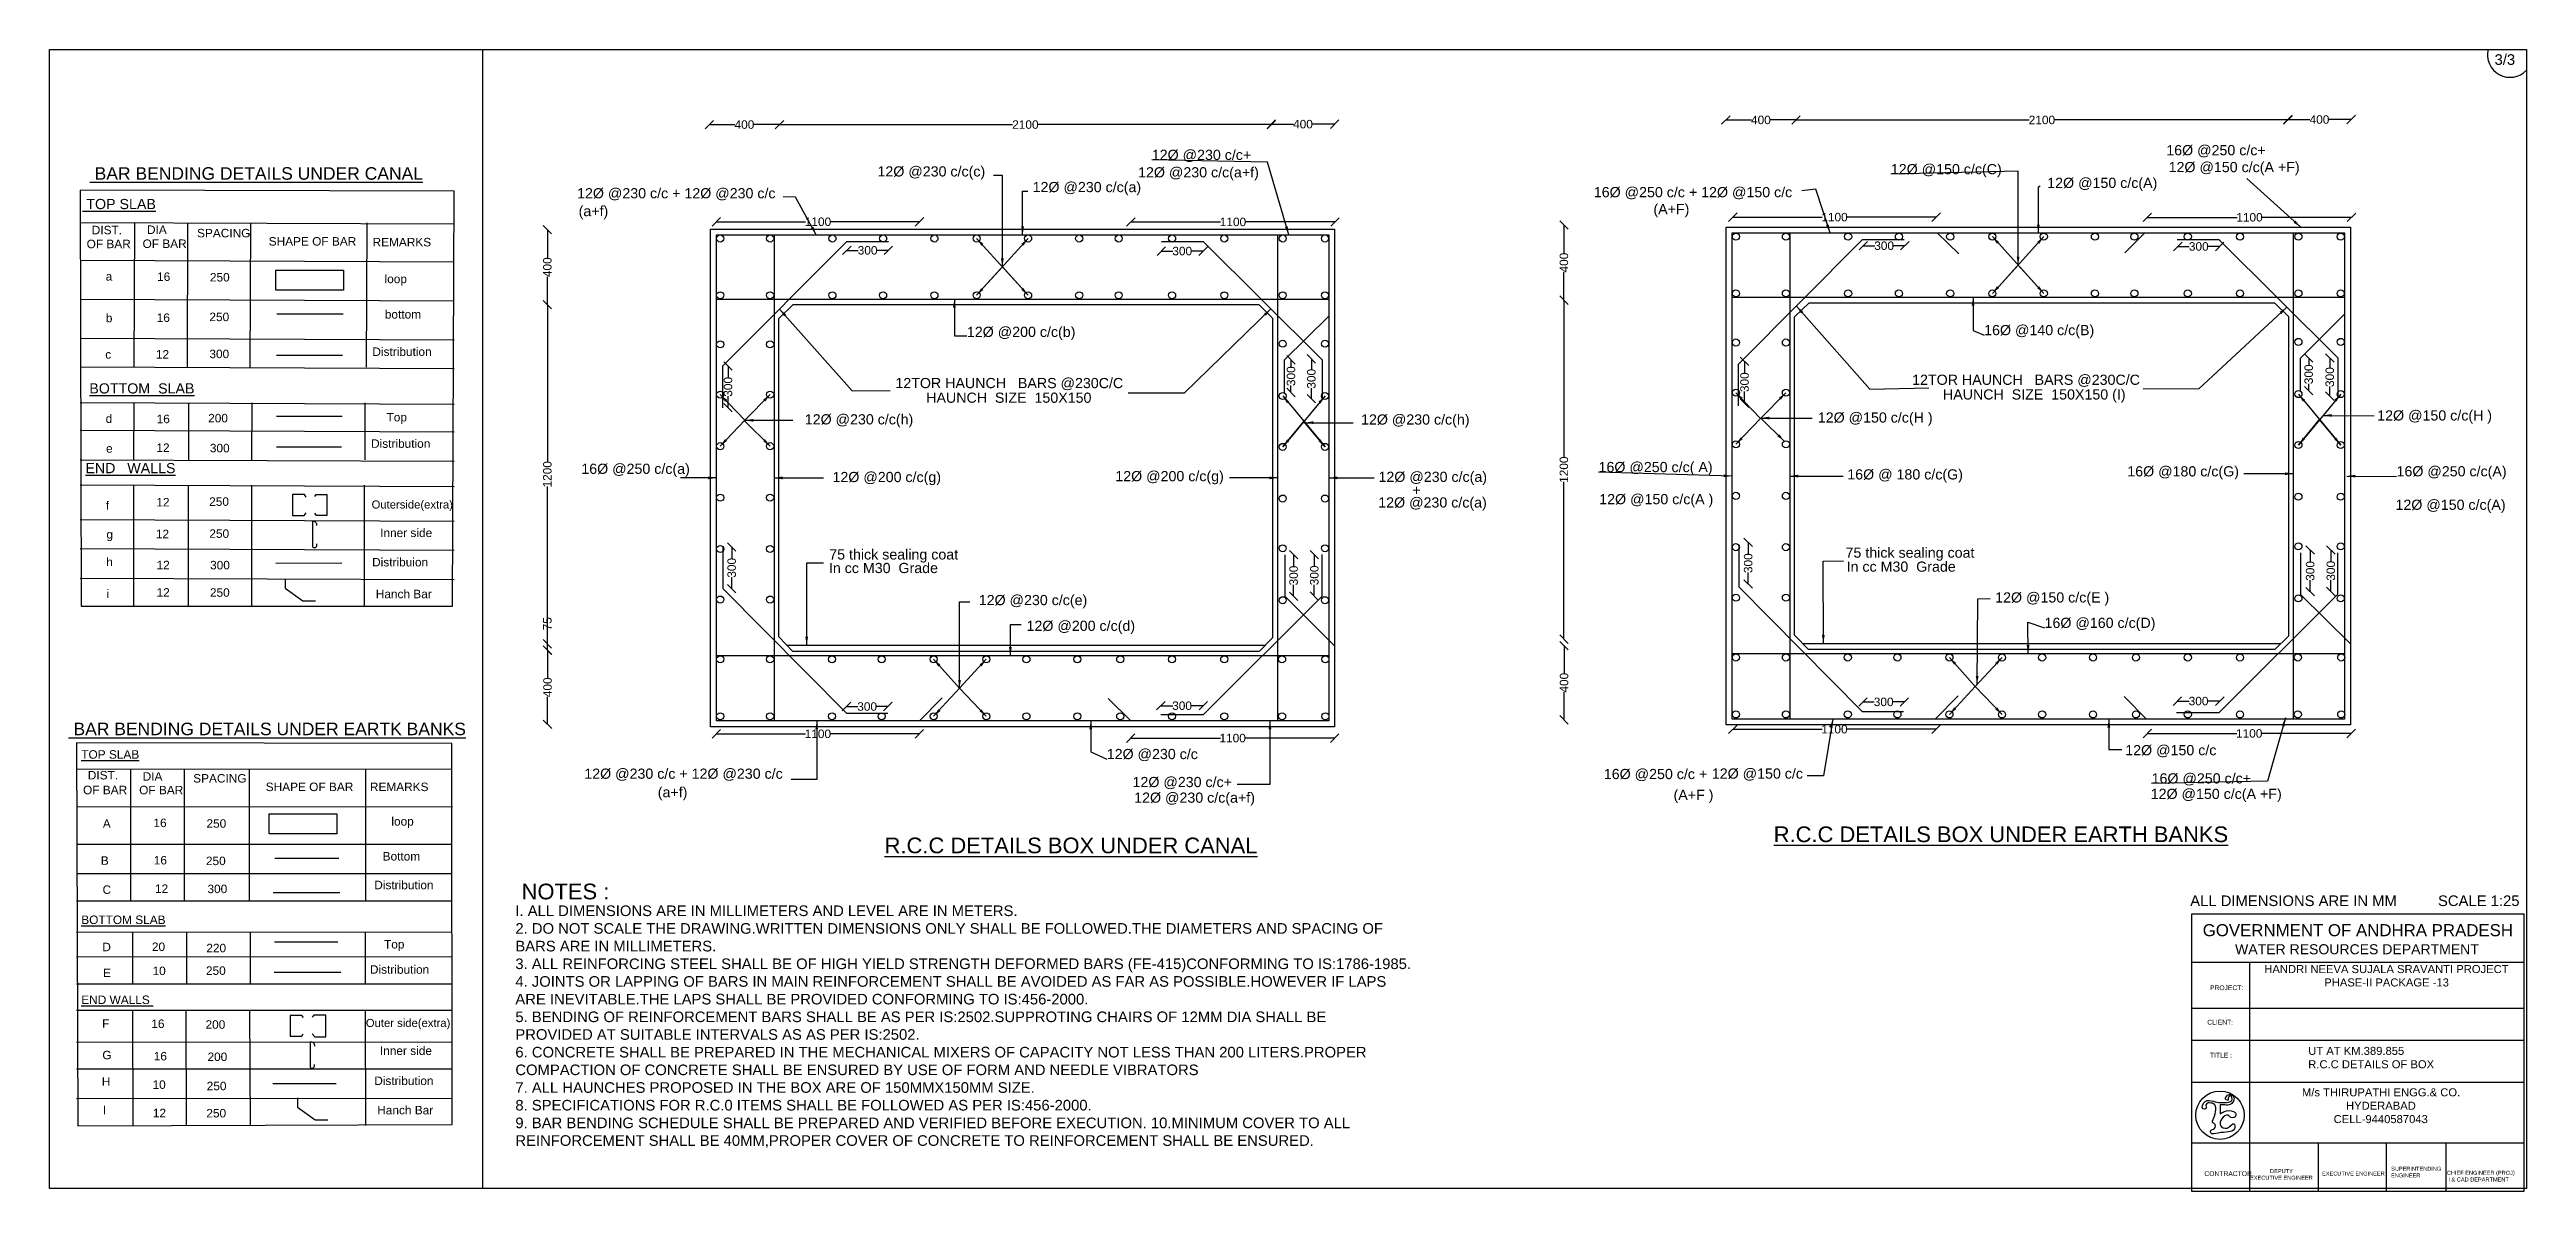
# Model space of a CAD drawing. Header units: millimetres. Extents: x 8554 to 14393, y 6906 to 9599.
import ezdxf

# ---------------------------------------------------------------- set-up
doc = ezdxf.new("R2010")
doc.units = ezdxf.units.MM
doc.header["$MEASUREMENT"] = 0
for name, color, linetype in [('DIMENSIONS', 7, 'Continuous'), ('TEXT', 7, 'Continuous'), ('TEXT @ 1', 7, 'Continuous')]:
    doc.layers.add(name, color=color, linetype=linetype)
doc.styles.add('Annotative', font='arial.ttf', dxfattribs={"height": 4})
doc.styles.get("Standard").update_dxf_attribs({"font": 'arial.ttf', "height": 20})
doc.dimstyles.get("Standard").update_dxf_attribs({"dimtxt": 20, "dimasz": 20, "dimexe": 0.18, "dimexo": 0.0625, "dimgap": 0.09, "dimtad": 0, "dimdec": 0, "dimzin": 0, "dimdsep": 46, "dimtxsty": 'Standard', "dimblk": 'OBLIQUE', "dimcen": 0.09, "dimse1": 1, "dimse2": 1, "dimadec": 0, "dimazin": 0, "dimtfac": 1, "dimtdec": 0, "dimtofl": 0, "dimtmove": 0, "dimatfit": 3, "dimfxl": 1, "dimtolj": 1, "dimtzin": 0, "dimarcsym": 0})

msp = doc.modelspace()

# ---------------------------------------------------------------- texts
at = {"layer": 'TEXT', "color": 0}
for s, height, p in [('12Ø @230 c/c+', 24, (11152.3, 9338.3)), ('16Ø @250 c/c+', 24, (13543.6, 9349.3)), ('%%U BAR BENDING DETAILS UNDER CANAL', 29.5, (8649, 9291.7)), ('12Ø @230 c/c(c)', 24, (10505.7, 9299.3)), ('12Ø @230 c/c(a)', 24, (10871.4, 9262.4)), ('12Ø @230 c/c(a+f)', 24, (11120, 9297.2)), ('12Ø @150 c/c(C)', 24, (12894.4, 9304.6)), ('12Ø @150 c/c(A)', 24, (13263, 9272.3)), ('12Ø @150 c/c(A +F)', 24, (13549.1, 9309.5)), ('%%U TOP SLAB', 24, (8631.5, 9222.4)), ('12Ø @230 c/c + 12Ø @230 c/c', 24, (9797.6, 9247.8)), ('(a+f)', 24, (9801.3, 9205.8)), ('16Ø @250 c/c + 12Ø @150 c/c', 24, (12194.2, 9250.4)), ('(A+F)', 24, (12334.7, 9210.4)), ('DIST.', 20, (8653.6, 9163)), ('DIA', 20, (8783.8, 9163.8)), ('SPACING', 20, (8901.8, 9155.8)), ('OF BAR', 20, (8641.6, 9130.3)), ('OF BAR', 20, (8773.4, 9130.8)), ('SHAPE OF BAR', 20, (9070.7, 9136.4)), ('REMARKS', 20, (9315.5, 9134.5)), ('a', 20, (8686.4, 9053.9)), ('16', 20, (8807.6, 9053)), ('250', 20, (8932.1, 9051.8)), ('loop', 20, (9343.8, 9047.8)), ('b', 20, (8686.8, 8955.7)), ('16', 20, (8806.7, 8956.4)), ('250', 20, (8930.9, 8958.3)), ('bottom', 20, (9344.4, 8964.3)), ('12Ø @200 c/c(b)', 24, (10716.5, 8921)), ('16Ø @140 c/c(B)', 24, (13114.3, 8925.2)), ('c', 20, (8685.4, 8869.8)), ('12', 20, (8804.8, 8870)), ('300', 20, (8930.9, 8871)), ('Distribution', 20, (9315.1, 8876.2)), ('12TOR HAUNCH   BARS @230C/C', 24, (10547.9, 8800.3)), ('12TOR HAUNCH   BARS @230C/C', 24, (12944.5, 8808.1)), ('%%UBOTTOM  SLAB', 24, (8647.9, 8787.7)), ('HAUNCH  SIZE  150X150', 24, (10620.6, 8765.8)), ('HAUNCH  SIZE  150X150 (I)', 24, (13017.2, 8773.5)), ('d', 20, (8686.4, 8718.4)), ('16', 20, (8806.5, 8717.7)), ('200', 20, (8928, 8719.6)), ('Top', 20, (9348.5, 8721.8)), ('12Ø @230 c/c(h)', 24, (10334.3, 8714.8)), ('12Ø @230 c/c(h)', 24, (11645.5, 8714.4)), ('12Ø @150 c/c(H )', 24, (12722.2, 8719.1)), ('12Ø @150 c/c(H )', 24, (14040.8, 8724)), ('e', 20, (8687.3, 8648.1)), ('12', 20, (8806, 8650)), ('300', 20, (8932, 8649)), ('Distribution', 20, (9312, 8659.6)), ('%%UEND   WALLS', 24, (8638.6, 8599.8)), ('16Ø @250 c/c(a)', 24, (9807.6, 8598.2)), ('12Ø @200 c/c(g)', 24, (10399.7, 8578.8)), ('12Ø @200 c/c(g)', 24, (11066.3, 8580.9)), ('12Ø @230 c/c(a)', 24, (11686.7, 8579.3)), ('16Ø @250 c/c( A)', 24, (12205.4, 8602.3)), ('16Ø @ 180 c/c(G)', 24, (12791.7, 8585)), ('16Ø @180 c/c(G)', 24, (13451.7, 8592.2)), ('16Ø @250 c/c(A)', 24, (14086.3, 8592.3)), ('f', 20, (8686.8, 8513.6)), ('12', 20, (8805.9, 8521.4)), ('250', 20, (8930.4, 8522.8)), ('Outerside(extra)', 19, (9313.2, 8516.5)), ('12Ø @230 c/c(a)', 24, (11686.1, 8518.8)), ('+', 24, (11766.6, 8547.9)), ('12Ø @150 c/c(A )', 24, (12207, 8526.6)), ('12Ø @150 c/c(A)', 24, (14083.9, 8513.4)), ('12', 20, (8804.8, 8446.6)), ('250', 20, (8930.8, 8447.4)), ('Inner side', 20, (9333.4, 8449.2)), ('g', 20, (8688.2, 8445.7)), ('75 thick sealing coat', 24, (10392, 8396.3)), ('75 thick sealing coat', 24, (12787.6, 8400.5)), ('h', 20, (8687.8, 8380.6)), ('12', 20, (8806.3, 8373.3)), ('300', 20, (8932.6, 8373.1)), ('Distribuion', 20, (9314.5, 8380)), ('In cc M30  Grade', 24, (10391.2, 8364.3)), ('In cc M30  Grade', 24, (12790.1, 8367.5)), ('i', 20, (8688.7, 8305.5)), ('12', 20, (8806.3, 8308.7)), ('250', 20, (8932.2, 8308.5)), ('Hanch Bar', 20, (9323.1, 8305)), ('12Ø @230 c/c(e)', 24, (10744.4, 8288.7)), ('12Ø @150 c/c(E )', 24, (13140.3, 8294.9)), ('12Ø @200 c/c(d)', 24, (10857.1, 8228)), ('16Ø @160 c/c(D)', 24, (13256.7, 8235)), ('%%U BAR BENDING DETAILS UNDER EARTK BANKS', 29.5, (8599.1, 7982.1)), ('%%UTOP SLAB', 20, (8628.9, 7926.7)), ('12Ø @230 c/c', 24, (11046.1, 7925.7)), ('12Ø @150 c/c', 24, (13446.9, 7934.8)), ('DIST.', 20, (8644.3, 7877.8)), ('DIA ', 20, (8773.6, 7874.9)), ('SPACING', 20, (8892.7, 7870.4)), ('12Ø @230 c/c + 12Ø @230 c/c', 24, (9814.6, 7879.4)), ('12Ø @230 c/c+', 24, (11106.9, 7859.7)), ('16Ø @250 c/c +', 24, (12217.8, 7878.6)), ('12Ø @150 c/c', 24, (12472.4, 7879.7)), ('16Ø @250 c/c+', 24, (13509, 7868.3)), ('OF BAR', 20, (8633.1, 7843)), ('OF BAR', 20, (8765.4, 7842.7)), ('SHAPE OF BAR', 20, (9063.7, 7850.3)), ('REMARKS', 20, (9309.2, 7850.3)), ('(a+f)', 24, (9987.8, 7835.7)), ('12Ø @230 c/c(a+f)', 24, (11110.8, 7822.9)), ('(A+F )', 24, (12382.1, 7829.4)), ('12Ø @150 c/c(A +F)', 24, (13506.9, 7831.8)), ('A', 20, (8679.7, 7763.7)), ('16', 20, (8799, 7765.4)), ('250', 20, (8924, 7763.9)), ('loop', 20, (9359.8, 7769)), ('%%UR.C.C DETAILS BOX UNDER EARTH BANKS', 37, (12618.2, 7730)), ('%%UR.C.C DETAILS BOX UNDER CANAL', 37, (10522.5, 7703.7)), ('B', 20, (8675, 7676.6)), ('16', 20, (8799.8, 7677.4)), ('250', 20, (8922.7, 7675.8)), ('Bottom', 20, (9339.3, 7686.6)), ('C', 20, (8679.1, 7607.9)), ('12', 20, (8802.7, 7610.3)), ('300', 20, (8926.4, 7609.7)), ('Distribution', 20, (9319.5, 7618.9)), ('NOTES :', 37, (9666.8, 7595.1)), ('%%UBOTTOM SLAB', 20, (8628.9, 7536.9)), ('D', 20, (8678.5, 7472.8)), ('20', 20, (8795.4, 7473.3)), ('220', 20, (8923.7, 7470.3)), ('Top', 20, (9342.5, 7479.2)), ('E', 20, (8680.3, 7411.8)), ('10', 20, (8796.9, 7416.5)), ('250', 20, (8922.8, 7417.1)), ('Distribution', 20, (9309.3, 7419.7)), ('%%UEND WALLS ', 20, (8628.9, 7348.3)), ('F', 20, (8678, 7292.4)), ('16', 20, (8794, 7291.8)), ('200', 20, (8921.8, 7290)), ('Outer side(extra)', 19, (9299.7, 7294.2)), ('Inner side', 20, (9332.9, 7228.2)), ('G', 20, (8678.6, 7217.9)), ('16', 20, (8799.8, 7215.4)), ('200', 20, (8926.4, 7213.9)), ('H', 20, (8677.4, 7155.6)), ('10', 20, (8796.9, 7148.3)), ('250', 20, (8924.6, 7145.1)), ('Distribution', 20, (9319.5, 7157.3)), ('I', 20, (8679.5, 7088.4)), ('12', 20, (8797.6, 7081.4)), ('250', 20, (8923.7, 7080.9)), ('Hanch Bar', 20, (9326.5, 7088.1))]:
    msp.add_text(s, height=height, dxfattribs=at).set_placement(p)
at = {"layer": 'TEXT', "color": 0, "insert": (9652.1, 7580.7), "char_height": 25, "width": 2090.99, "attachment_point": 1, "style": 'Annotative'}
msp.add_mtext('I. ALL DIMENSIONS ARE IN MILLIMETERS AND LEVEL ARE IN METERS. \\P2. DO NOT SCALE THE DRAWING.WRITTEN DIMENSIONS ONLY SHALL BE FOLLOWED.THE DIAMETERS AND SPACING OF BARS ARE IN MILLIMETERS.   \\P3. ALL REINFORCING STEEL SHALL BE OF HIGH YIELD STRENGTH DEFORMED BARS (FE-415)CONFORMING TO IS:1786-1985. \\P4. JOINTS OR LAPPING OF BARS IN MAIN REINFORCEMENT SHALL BE AVOIDED AS FAR AS POSSIBLE.HOWEVER IF LAPS ARE INEVITABLE.THE LAPS SHALL BE PROVIDED CONFORMING TO IS:456-2000. \\P5. BENDING OF REINFORCEMENT BARS SHALL BE AS PER IS:2502.SUPPROTING CHAIRS OF 12MM DIA SHALL BE PROVIDED AT SUITABLE INTERVALS AS AS PER IS:2502. \\P6. CONCRETE SHALL BE PREPARED IN THE MECHANICAL MIXERS OF CAPACITY NOT LESS THAN 200 LITERS.PROPER COMPACTION OF CONCRETE SHALL BE ENSURED BY USE OF FORM AND NEEDLE VIBRATORS \\P7. ALL HAUNCHES PROPOSED IN THE BOX ARE OF 150MMX150MM SIZE. \\P8. SPECIFICATIONS FOR R.C.0 ITEMS SHALL BE FOLLOWED AS PER IS:456-2000. \\P9. BAR BENDING SCHEDULE SHALL BE PREPARED AND VERIFIED BEFORE EXECUTION. 10.MINIMUM COVER TO ALL REINFORCEMENT SHALL BE 40MM,PROPER COVER OF CONCRETE TO REINFORCEMENT SHALL BE ENSURED. ', dxfattribs=at)
at = {"layer": 'TEXT', "color": 0, "attachment_point": 1}
for s, insert, char_height, width in [('\\pi15.317;{\\H1.5x;GOVERNMENT OF ANDHRA PRADESH}  \\P\\pi91.615;{\\H1.25x;WATER RESOURCES DEPARTMENT }', (13614.1, 7536.6), 18.926, 756.915), ('\\pi1.3233;HANDRI NEEVA SUJALA SRAVANTI PROJECT \\P\\pi142.65;PHASE-II PACKAGE -13', (13773.3, 7440.2), 18.926, 575.928), ('PROJECT:', (13646.6, 7392.4), 11.36, 116.497), ('CLIENT:', (13640.2, 7311.1), 11.36, 116.497), ('UT AT KM.389.855\\PR.C.C DETAILS OF BOX', (13878.2, 7247.3), 18.926, 462.757), ('TITLE :', (13646.6, 7233.5), 11.36, 116.497), ('\\pi2.1302;M/s THIRUPATHI ENGG.& CO. \\P\\pi106.05;HYDERABAD   \\P\\pi76.823;CELL-9440587043', (13861.2, 7149.6), 18.926, 373.121), ('CONTRACTOR ', (13633.4, 6954.1), 11.356, 116.497), ('\\pi84.437;DEPUTY \\P\\pi37.466;EXECUTIVE ENGINEER ', (13703.7, 6959.2), 9.463, 221.373), ('EXECUTIVE ENGINEER', (13910.8, 6953.3), 9.463, 147.582), ('SUPERINTENDING \\PENGINEER ', (14073.5, 6964.7), 9.463, 117.527), ('CHIEF ENGINEER (PROJ)\\P I & CAD DEPARTMENT ', (14204.9, 6955.1), 9.463, 159.737)]:
    msp.add_mtext(s, dxfattribs=dict(at, insert=insert, char_height=char_height, width=width))
at = {"layer": 'TEXT @ 1', "color": 0, "style": 'Annotative'}
for s, p in [('3/3', (14317.4, 9562.5)), ('ALL DIMENSIONS ARE IN MM          SCALE 1:25 ', (13600, 7579.3))]:
    msp.add_text(s, height=25, dxfattribs=at).set_placement(p)

# ---------------------------------------------------------------- blocks, each defined once
blk = doc.blocks.new('_Oblique')
at = {"color": 0, "linetype": 'ByBlock', "lineweight": -2}
blk.add_line((-0.5, -0.5), (0.5, 0.5), dxfattribs=at)
blk = doc.blocks.new('*D4')
at = {"layer": 'Defpoints', "color": 0}
for p in [(10604.9, 9192.5), (10125.9, 9161.7), (10604.9, 9161.7)]:
    blk.add_point(p, dxfattribs=at)
at = {"layer": 'DIMENSIONS', "color": 0, "lineweight": -2}
for p, q in [((10125.9, 9192.5), (10336.4, 9192.5)), ((10604.9, 9192.5), (10394.4, 9192.5))]:
    blk.add_line(p, q, dxfattribs=at)
at = {"layer": 'DIMENSIONS', "color": 0, "lineweight": -2, "xscale": 20, "yscale": 20, "zscale": 20, "rotation": 180}
blk.add_blockref('_Oblique', (10125.9, 9192.5), dxfattribs=at)
at = {"layer": 'DIMENSIONS', "color": 0, "lineweight": -2, "xscale": 20, "yscale": 20, "zscale": 20}
blk.add_blockref('_Oblique', (10604.9, 9192.5), dxfattribs=at)
at = {"layer": 'DIMENSIONS', "color": 0, "insert": (10365.4, 9192.5), "char_height": 20, "attachment_point": 5}
blk.add_mtext('\\A1;1100', dxfattribs=at)
blk = doc.blocks.new('*D5')
at = {"layer": 'Defpoints', "color": 0}
for p in [(10433.4, 9146.3), (10531.3, 9146.3), (10531.3, 9125.1)]:
    blk.add_point(p, dxfattribs=at)
at = {"layer": 'DIMENSIONS', "color": 0, "lineweight": -2}
for p, q in [((10433.4, 9125.1), (10460.2, 9125.1)), ((10531.3, 9125.1), (10504.5, 9125.1))]:
    blk.add_line(p, q, dxfattribs=at)
at = {"layer": 'DIMENSIONS', "color": 0, "lineweight": -2, "xscale": 20, "yscale": 20, "zscale": 20, "rotation": 180}
blk.add_blockref('_Oblique', (10433.4, 9125.1), dxfattribs=at)
at = {"layer": 'DIMENSIONS', "color": 0, "lineweight": -2, "xscale": 20, "yscale": 20, "zscale": 20}
blk.add_blockref('_Oblique', (10531.3, 9125.1), dxfattribs=at)
at = {"layer": 'DIMENSIONS', "color": 0, "insert": (10482.4, 9125.1), "char_height": 20, "attachment_point": 5}
blk.add_mtext('\\A1;300', dxfattribs=at)
blk = doc.blocks.new('*D6')
at = {"layer": 'Defpoints', "color": 0}
for p in [(11102.9, 9190), (11584.3, 9192.1), (11584.3, 9192.1)]:
    blk.add_point(p, dxfattribs=at)
at = {"layer": 'DIMENSIONS', "color": 0, "lineweight": -2}
for p, q in [((11102.9, 9192.1), (11314.6, 9192.1)), ((11584.3, 9192.1), (11372.6, 9192.1))]:
    blk.add_line(p, q, dxfattribs=at)
at = {"layer": 'DIMENSIONS', "color": 0, "lineweight": -2, "xscale": 20, "yscale": 20, "zscale": 20, "rotation": 180}
blk.add_blockref('_Oblique', (11102.9, 9192.1), dxfattribs=at)
at = {"layer": 'DIMENSIONS', "color": 0, "lineweight": -2, "xscale": 20, "yscale": 20, "zscale": 20}
blk.add_blockref('_Oblique', (11584.3, 9192.1), dxfattribs=at)
at = {"layer": 'DIMENSIONS', "color": 0, "insert": (11343.6, 9192.1), "char_height": 20, "attachment_point": 5}
blk.add_mtext('\\A1;1100', dxfattribs=at)
blk = doc.blocks.new('*D7')
at = {"layer": 'Defpoints', "color": 0}
for p in [(11174.8, 9146.4), (11273.2, 9146.4), (11273.2, 9123.4)]:
    blk.add_point(p, dxfattribs=at)
at = {"layer": 'DIMENSIONS', "color": 0, "lineweight": -2}
for p, q in [((11174.8, 9123.4), (11201.8, 9123.4)), ((11273.2, 9123.4), (11246.1, 9123.4))]:
    blk.add_line(p, q, dxfattribs=at)
at = {"layer": 'DIMENSIONS', "color": 0, "lineweight": -2, "xscale": 20, "yscale": 20, "zscale": 20, "rotation": 180}
blk.add_blockref('_Oblique', (11174.8, 9123.4), dxfattribs=at)
at = {"layer": 'DIMENSIONS', "color": 0, "lineweight": -2, "xscale": 20, "yscale": 20, "zscale": 20}
blk.add_blockref('_Oblique', (11273.2, 9123.4), dxfattribs=at)
at = {"layer": 'DIMENSIONS', "color": 0, "insert": (11224, 9123.4), "char_height": 20, "attachment_point": 5}
blk.add_mtext('\\A1;300', dxfattribs=at)
blk = doc.blocks.new('*D8')
at = {"layer": 'Defpoints', "color": 0}
for p in [(10141.2, 8852.7), (10141.2, 8754.1), (10153.4, 8754.1)]:
    blk.add_point(p, dxfattribs=at)
at = {"layer": 'DIMENSIONS', "color": 0, "lineweight": -2}
for p, q in [((10153.4, 8852.7), (10153.4, 8825.5)), ((10153.4, 8754.1), (10153.4, 8781.2))]:
    blk.add_line(p, q, dxfattribs=at)
at = {"layer": 'DIMENSIONS', "color": 0, "lineweight": -2, "xscale": 20, "yscale": 20, "zscale": 20}
for p, rotation in [((10153.4, 8852.7), 90), ((10153.4, 8754.1), 270)]:
    blk.add_blockref('_Oblique', p, dxfattribs=dict(at, rotation=rotation))
at = {"layer": 'DIMENSIONS', "color": 0, "insert": (10153.4, 8803.4), "char_height": 20, "attachment_point": 5, "rotation": 90}
blk.add_mtext('\\A1;300', dxfattribs=at)
blk = doc.blocks.new('*D9')
at = {"layer": 'Defpoints', "color": 0}
for p in [(10141.5, 8425.8), (10141.5, 8327.6), (10162, 8327.6)]:
    blk.add_point(p, dxfattribs=at)
at = {"layer": 'DIMENSIONS', "color": 0, "lineweight": -2}
for p, q in [((10162, 8425.8), (10162, 8398.8)), ((10162, 8327.6), (10162, 8354.5))]:
    blk.add_line(p, q, dxfattribs=at)
at = {"layer": 'DIMENSIONS', "color": 0, "lineweight": -2, "xscale": 20, "yscale": 20, "zscale": 20}
for p, rotation in [((10162, 8425.8), 90), ((10162, 8327.6), 270)]:
    blk.add_blockref('_Oblique', p, dxfattribs=dict(at, rotation=rotation))
at = {"layer": 'DIMENSIONS', "color": 0, "insert": (10162, 8376.7), "char_height": 20, "attachment_point": 5, "rotation": 90}
blk.add_mtext('\\A1;300', dxfattribs=at)
blk = doc.blocks.new('*D10')
at = {"layer": 'Defpoints', "color": 0}
for p in [(10432.5, 8033.8), (10530.2, 8049.6), (10530.2, 8033.8)]:
    blk.add_point(p, dxfattribs=at)
at = {"layer": 'DIMENSIONS', "color": 0, "lineweight": -2}
for p, q in [((10432.5, 8049.6), (10459.2, 8049.6)), ((10530.2, 8049.6), (10503.5, 8049.6))]:
    blk.add_line(p, q, dxfattribs=at)
at = {"layer": 'DIMENSIONS', "color": 0, "lineweight": -2, "xscale": 20, "yscale": 20, "zscale": 20, "rotation": 180}
blk.add_blockref('_Oblique', (10432.5, 8049.6), dxfattribs=at)
at = {"layer": 'DIMENSIONS', "color": 0, "lineweight": -2, "xscale": 20, "yscale": 20, "zscale": 20}
blk.add_blockref('_Oblique', (10530.2, 8049.6), dxfattribs=at)
at = {"layer": 'DIMENSIONS', "color": 0, "insert": (10481.3, 8049.6), "char_height": 20, "attachment_point": 5}
blk.add_mtext('\\A1;300', dxfattribs=at)
blk = doc.blocks.new('*D11')
at = {"layer": 'Defpoints', "color": 0}
for p in [(10125.9, 8015.6), (10604.5, 8015.6), (10604.5, 7985.2)]:
    blk.add_point(p, dxfattribs=at)
at = {"layer": 'DIMENSIONS', "color": 0, "lineweight": -2}
for p, q in [((10125.9, 7985.2), (10336.2, 7985.2)), ((10604.5, 7985.2), (10394.2, 7985.2))]:
    blk.add_line(p, q, dxfattribs=at)
at = {"layer": 'DIMENSIONS', "color": 0, "lineweight": -2, "xscale": 20, "yscale": 20, "zscale": 20, "rotation": 180}
blk.add_blockref('_Oblique', (10125.9, 7985.2), dxfattribs=at)
at = {"layer": 'DIMENSIONS', "color": 0, "lineweight": -2, "xscale": 20, "yscale": 20, "zscale": 20}
blk.add_blockref('_Oblique', (10604.5, 7985.2), dxfattribs=at)
at = {"layer": 'DIMENSIONS', "color": 0, "insert": (10365.2, 7985.2), "char_height": 20, "attachment_point": 5}
blk.add_mtext('\\A1;1100', dxfattribs=at)
blk = doc.blocks.new('*D12')
at = {"layer": 'Defpoints', "color": 0}
for p in [(11173.5, 8031.1), (11273.8, 8051.5), (11273.8, 8031.1)]:
    blk.add_point(p, dxfattribs=at)
at = {"layer": 'DIMENSIONS', "color": 0, "lineweight": -2}
for p, q in [((11173.5, 8051.5), (11201.5, 8051.5)), ((11273.8, 8051.5), (11245.8, 8051.5))]:
    blk.add_line(p, q, dxfattribs=at)
at = {"layer": 'DIMENSIONS', "color": 0, "lineweight": -2, "xscale": 20, "yscale": 20, "zscale": 20, "rotation": 180}
blk.add_blockref('_Oblique', (11173.5, 8051.5), dxfattribs=at)
at = {"layer": 'DIMENSIONS', "color": 0, "lineweight": -2, "xscale": 20, "yscale": 20, "zscale": 20}
blk.add_blockref('_Oblique', (11273.8, 8051.5), dxfattribs=at)
at = {"layer": 'DIMENSIONS', "color": 0, "insert": (11223.6, 8051.5), "char_height": 20, "attachment_point": 5}
blk.add_mtext('\\A1;300', dxfattribs=at)
blk = doc.blocks.new('*D13')
at = {"layer": 'Defpoints', "color": 0}
for p in [(11102.6, 8001.9), (11583.2, 8001.9), (11583.2, 7975.2)]:
    blk.add_point(p, dxfattribs=at)
at = {"layer": 'DIMENSIONS', "color": 0, "lineweight": -2}
for p, q in [((11102.6, 7975.2), (11314, 7975.2)), ((11583.2, 7975.2), (11371.9, 7975.2))]:
    blk.add_line(p, q, dxfattribs=at)
at = {"layer": 'DIMENSIONS', "color": 0, "lineweight": -2, "xscale": 20, "yscale": 20, "zscale": 20, "rotation": 180}
blk.add_blockref('_Oblique', (11102.6, 7975.2), dxfattribs=at)
at = {"layer": 'DIMENSIONS', "color": 0, "lineweight": -2, "xscale": 20, "yscale": 20, "zscale": 20}
blk.add_blockref('_Oblique', (11583.2, 7975.2), dxfattribs=at)
at = {"layer": 'DIMENSIONS', "color": 0, "insert": (11342.9, 7975.2), "char_height": 20, "attachment_point": 5}
blk.add_mtext('\\A1;1100', dxfattribs=at)
blk = doc.blocks.new('*D14')
at = {"layer": 'Defpoints', "color": 0}
for p in [(11554, 8407.8), (11535.4, 8309.9), (11554, 8309.9)]:
    blk.add_point(p, dxfattribs=at)
at = {"layer": 'DIMENSIONS', "color": 0, "lineweight": -2}
for p, q in [((11535.4, 8407.8), (11535.4, 8381)), ((11535.4, 8309.9), (11535.4, 8336.7))]:
    blk.add_line(p, q, dxfattribs=at)
at = {"layer": 'DIMENSIONS', "color": 0, "lineweight": -2, "xscale": 20, "yscale": 20, "zscale": 20}
for p, rotation in [((11535.4, 8407.8), 90), ((11535.4, 8309.9), 270)]:
    blk.add_blockref('_Oblique', p, dxfattribs=dict(at, rotation=rotation))
at = {"layer": 'DIMENSIONS', "color": 0, "insert": (11535.4, 8358.8), "char_height": 20, "attachment_point": 5, "rotation": 90}
blk.add_mtext('\\A1;300', dxfattribs=at)
blk = doc.blocks.new('*D15')
at = {"layer": 'Defpoints', "color": 0}
for p in [(11465.7, 8407.6), (11465.7, 8309.5), (11486.6, 8309.5)]:
    blk.add_point(p, dxfattribs=at)
at = {"layer": 'DIMENSIONS', "color": 0, "lineweight": -2}
for p, q in [((11486.6, 8407.6), (11486.6, 8380.7)), ((11486.6, 8309.5), (11486.6, 8336.4))]:
    blk.add_line(p, q, dxfattribs=at)
at = {"layer": 'DIMENSIONS', "color": 0, "lineweight": -2, "xscale": 20, "yscale": 20, "zscale": 20}
for p, rotation in [((11486.6, 8407.6), 90), ((11486.6, 8309.5), 270)]:
    blk.add_blockref('_Oblique', p, dxfattribs=dict(at, rotation=rotation))
at = {"layer": 'DIMENSIONS', "color": 0, "insert": (11486.6, 8358.5), "char_height": 20, "attachment_point": 5, "rotation": 90}
blk.add_mtext('\\A1;300', dxfattribs=at)
blk = doc.blocks.new('*D16')
at = {"layer": 'Defpoints', "color": 0}
for p in [(9725.6, 9173.9), (9724.6, 8997), (9727.6, 8997)]:
    blk.add_point(p, dxfattribs=at)
at = {"layer": 'DIMENSIONS', "color": 0, "lineweight": -2}
for p, q in [((9727.6, 9173.9), (9727.6, 9108)), ((9727.6, 8997), (9727.6, 9062.9))]:
    blk.add_line(p, q, dxfattribs=at)
at = {"layer": 'DIMENSIONS', "color": 0, "lineweight": -2, "xscale": 20, "yscale": 20, "zscale": 20}
for p, rotation in [((9727.6, 9173.9), 90), ((9727.6, 8997), 270)]:
    blk.add_blockref('_Oblique', p, dxfattribs=dict(at, rotation=rotation))
at = {"layer": 'DIMENSIONS', "color": 0, "insert": (9727.6, 9085.4), "char_height": 20, "attachment_point": 5, "rotation": 90}
blk.add_mtext('\\A1;400', dxfattribs=at)
blk = doc.blocks.new('*D17')
at = {"layer": 'Defpoints', "color": 0}
for p in [(9724.6, 8997), (9724.4, 8197.5), (9727.6, 8197.5)]:
    blk.add_point(p, dxfattribs=at)
at = {"layer": 'DIMENSIONS', "color": 0, "lineweight": -2}
for p, q in [((9727.6, 8997), (9727.6, 8626.2)), ((9727.6, 8197.5), (9727.6, 8568.2))]:
    blk.add_line(p, q, dxfattribs=at)
at = {"layer": 'DIMENSIONS', "color": 0, "lineweight": -2, "xscale": 20, "yscale": 20, "zscale": 20}
for p, rotation in [((9727.6, 8997), 90), ((9727.6, 8197.5), 270)]:
    blk.add_blockref('_Oblique', p, dxfattribs=dict(at, rotation=rotation))
at = {"layer": 'DIMENSIONS', "color": 0, "insert": (9727.6, 8597.2), "char_height": 20, "attachment_point": 5, "rotation": 90}
blk.add_mtext('\\A1;1200', dxfattribs=at)
blk = doc.blocks.new('*D18')
at = {"layer": 'Defpoints', "color": 0}
for p in [(9727.6, 8197.5), (9727.6, 8182.4), (9727.6, 8182.4)]:
    blk.add_point(p, dxfattribs=at)
at = {"layer": 'DIMENSIONS', "color": 0, "lineweight": -2}
for p, q in [((9727.6, 8197.5), (9727.6, 8230.4)), ((9727.6, 8182.4), (9727.6, 8197.5))]:
    blk.add_line(p, q, dxfattribs=at)
at = {"layer": 'DIMENSIONS', "color": 0, "lineweight": -2, "xscale": 20, "yscale": 20, "zscale": 20}
for p, rotation in [((9727.6, 8197.5), 90), ((9727.6, 8182.4), 270)]:
    blk.add_blockref('_Oblique', p, dxfattribs=dict(at, rotation=rotation))
at = {"layer": 'DIMENSIONS', "color": 0, "insert": (9727.6, 8244.8), "char_height": 20, "attachment_point": 5, "rotation": 90}
blk.add_mtext('\\A1;75', dxfattribs=at)
blk = doc.blocks.new('*D19')
at = {"layer": 'Defpoints', "color": 0}
for p in [(9728, 8182.4), (9724.7, 8007.5), (9728, 8007.5)]:
    blk.add_point(p, dxfattribs=at)
at = {"layer": 'DIMENSIONS', "color": 0, "lineweight": -2}
for p, q in [((9728, 8182.4), (9728, 8117.5)), ((9728, 8007.5), (9728, 8072.4))]:
    blk.add_line(p, q, dxfattribs=at)
at = {"layer": 'DIMENSIONS', "color": 0, "lineweight": -2, "xscale": 20, "yscale": 20, "zscale": 20}
for p, rotation in [((9728, 8182.4), 90), ((9728, 8007.5), 270)]:
    blk.add_blockref('_Oblique', p, dxfattribs=dict(at, rotation=rotation))
at = {"layer": 'DIMENSIONS', "color": 0, "insert": (9728, 8095), "char_height": 20, "attachment_point": 5, "rotation": 90}
blk.add_mtext('\\A1;400', dxfattribs=at)
blk = doc.blocks.new('*D20')
at = {"layer": 'Defpoints', "color": 0}
for p in [(10109.4, 9422.6), (10274.7, 9423.6), (10274.7, 9421.6)]:
    blk.add_point(p, dxfattribs=at)
at = {"layer": 'DIMENSIONS', "color": 0, "lineweight": -2}
for p, q in [((10109.4, 9421.6), (10169.5, 9421.6)), ((10274.7, 9421.6), (10214.6, 9421.6))]:
    blk.add_line(p, q, dxfattribs=at)
at = {"layer": 'DIMENSIONS', "color": 0, "lineweight": -2, "xscale": 20, "yscale": 20, "zscale": 20, "rotation": 180}
blk.add_blockref('_Oblique', (10109.4, 9421.6), dxfattribs=at)
at = {"layer": 'DIMENSIONS', "color": 0, "lineweight": -2, "xscale": 20, "yscale": 20, "zscale": 20}
blk.add_blockref('_Oblique', (10274.7, 9421.6), dxfattribs=at)
at = {"layer": 'DIMENSIONS', "color": 0, "insert": (10192.1, 9421.6), "char_height": 20, "attachment_point": 5}
blk.add_mtext('\\A1;400', dxfattribs=at)
blk = doc.blocks.new('*D21')
at = {"layer": 'Defpoints', "color": 0}
for p in [(10274.7, 9421.6), (11434, 9421.6), (11434, 9421.6)]:
    blk.add_point(p, dxfattribs=at)
at = {"layer": 'DIMENSIONS', "color": 0, "lineweight": -2}
for p, q in [((10274.7, 9421.6), (10824.2, 9421.6)), ((11434, 9421.6), (10884.4, 9421.6))]:
    blk.add_line(p, q, dxfattribs=at)
at = {"layer": 'DIMENSIONS', "color": 0, "lineweight": -2, "xscale": 20, "yscale": 20, "zscale": 20, "rotation": 180}
blk.add_blockref('_Oblique', (10274.7, 9421.6), dxfattribs=at)
at = {"layer": 'DIMENSIONS', "color": 0, "lineweight": -2, "xscale": 20, "yscale": 20, "zscale": 20}
blk.add_blockref('_Oblique', (11434, 9421.6), dxfattribs=at)
at = {"layer": 'DIMENSIONS', "color": 0, "insert": (10854.3, 9421.6), "char_height": 20, "attachment_point": 5}
blk.add_mtext('\\A1;2100', dxfattribs=at)
blk = doc.blocks.new('*D22')
at = {"layer": 'Defpoints', "color": 0}
for p in [(11434, 9421.6), (11583.2, 9422.6), (11583.2, 9421.6)]:
    blk.add_point(p, dxfattribs=at)
at = {"layer": 'DIMENSIONS', "color": 0, "lineweight": -2}
for p, q in [((11434, 9422.6), (11486, 9422.6)), ((11583.2, 9422.6), (11531.2, 9422.6))]:
    blk.add_line(p, q, dxfattribs=at)
at = {"layer": 'DIMENSIONS', "color": 0, "lineweight": -2, "xscale": 20, "yscale": 20, "zscale": 20, "rotation": 180}
blk.add_blockref('_Oblique', (11434, 9422.6), dxfattribs=at)
at = {"layer": 'DIMENSIONS', "color": 0, "lineweight": -2, "xscale": 20, "yscale": 20, "zscale": 20}
blk.add_blockref('_Oblique', (11583.2, 9422.6), dxfattribs=at)
at = {"layer": 'DIMENSIONS', "color": 0, "insert": (11508.6, 9422.6), "char_height": 20, "attachment_point": 5}
blk.add_mtext('\\A1;400', dxfattribs=at)
blk = doc.blocks.new('*D39')
at = {"layer": 'Defpoints', "color": 0}
for p in [(12522, 9172.6), (13001, 9203.4), (13001, 9172.6)]:
    blk.add_point(p, dxfattribs=at)
at = {"layer": 'DIMENSIONS', "color": 0, "lineweight": -2}
for p, q in [((12522, 9203.4), (12732.5, 9203.4)), ((13001, 9203.4), (12790.5, 9203.4))]:
    blk.add_line(p, q, dxfattribs=at)
at = {"layer": 'DIMENSIONS', "color": 0, "lineweight": -2, "xscale": 20, "yscale": 20, "zscale": 20, "rotation": 180}
blk.add_blockref('_Oblique', (12522, 9203.4), dxfattribs=at)
at = {"layer": 'DIMENSIONS', "color": 0, "lineweight": -2, "xscale": 20, "yscale": 20, "zscale": 20}
blk.add_blockref('_Oblique', (13001, 9203.4), dxfattribs=at)
at = {"layer": 'DIMENSIONS', "color": 0, "insert": (12761.5, 9203.4), "char_height": 20, "attachment_point": 5}
blk.add_mtext('\\A1;1100', dxfattribs=at)
blk = doc.blocks.new('*D40')
at = {"layer": 'Defpoints', "color": 0}
for p in [(12829.5, 9157.2), (12927.4, 9157.2), (12927.4, 9136)]:
    blk.add_point(p, dxfattribs=at)
at = {"layer": 'DIMENSIONS', "color": 0, "lineweight": -2}
for p, q in [((12829.5, 9136), (12856.3, 9136)), ((12927.4, 9136), (12900.6, 9136))]:
    blk.add_line(p, q, dxfattribs=at)
at = {"layer": 'DIMENSIONS', "color": 0, "lineweight": -2, "xscale": 20, "yscale": 20, "zscale": 20, "rotation": 180}
blk.add_blockref('_Oblique', (12829.5, 9136), dxfattribs=at)
at = {"layer": 'DIMENSIONS', "color": 0, "lineweight": -2, "xscale": 20, "yscale": 20, "zscale": 20}
blk.add_blockref('_Oblique', (12927.4, 9136), dxfattribs=at)
at = {"layer": 'DIMENSIONS', "color": 0, "insert": (12878.5, 9136), "char_height": 20, "attachment_point": 5}
blk.add_mtext('\\A1;300', dxfattribs=at)
blk = doc.blocks.new('*D29')
at = {"layer": 'Defpoints', "color": 0}
for p in [(13499, 9200.9), (13980.3, 9203), (13980.3, 9203)]:
    blk.add_point(p, dxfattribs=at)
at = {"layer": 'DIMENSIONS', "color": 0, "lineweight": -2}
for p, q in [((13499, 9203), (13710.7, 9203)), ((13980.3, 9203), (13768.6, 9203))]:
    blk.add_line(p, q, dxfattribs=at)
at = {"layer": 'DIMENSIONS', "color": 0, "lineweight": -2, "xscale": 20, "yscale": 20, "zscale": 20, "rotation": 180}
blk.add_blockref('_Oblique', (13499, 9203), dxfattribs=at)
at = {"layer": 'DIMENSIONS', "color": 0, "lineweight": -2, "xscale": 20, "yscale": 20, "zscale": 20}
blk.add_blockref('_Oblique', (13980.3, 9203), dxfattribs=at)
at = {"layer": 'DIMENSIONS', "color": 0, "insert": (13739.7, 9203), "char_height": 20, "attachment_point": 5}
blk.add_mtext('\\A1;1100', dxfattribs=at)
blk = doc.blocks.new('*D30')
at = {"layer": 'Defpoints', "color": 0}
for p in [(13570.9, 9157.3), (13669.3, 9157.3), (13669.3, 9134.3)]:
    blk.add_point(p, dxfattribs=at)
at = {"layer": 'DIMENSIONS', "color": 0, "lineweight": -2}
for p, q in [((13570.9, 9134.3), (13597.9, 9134.3)), ((13669.3, 9134.3), (13642.2, 9134.3))]:
    blk.add_line(p, q, dxfattribs=at)
at = {"layer": 'DIMENSIONS', "color": 0, "lineweight": -2, "xscale": 20, "yscale": 20, "zscale": 20, "rotation": 180}
blk.add_blockref('_Oblique', (13570.9, 9134.3), dxfattribs=at)
at = {"layer": 'DIMENSIONS', "color": 0, "lineweight": -2, "xscale": 20, "yscale": 20, "zscale": 20}
blk.add_blockref('_Oblique', (13669.3, 9134.3), dxfattribs=at)
at = {"layer": 'DIMENSIONS', "color": 0, "insert": (13620.1, 9134.3), "char_height": 20, "attachment_point": 5}
blk.add_mtext('\\A1;300', dxfattribs=at)
blk = doc.blocks.new('*D31')
at = {"layer": 'Defpoints', "color": 0}
for p in [(12537.3, 8863.6), (12537.3, 8765), (12549.5, 8765)]:
    blk.add_point(p, dxfattribs=at)
at = {"layer": 'DIMENSIONS', "color": 0, "lineweight": -2}
for p, q in [((12549.5, 8863.6), (12549.5, 8836.4)), ((12549.5, 8765), (12549.5, 8792.1))]:
    blk.add_line(p, q, dxfattribs=at)
at = {"layer": 'DIMENSIONS', "color": 0, "lineweight": -2, "xscale": 20, "yscale": 20, "zscale": 20}
for p, rotation in [((12549.5, 8863.6), 90), ((12549.5, 8765), 270)]:
    blk.add_blockref('_Oblique', p, dxfattribs=dict(at, rotation=rotation))
at = {"layer": 'DIMENSIONS', "color": 0, "insert": (12549.5, 8814.3), "char_height": 20, "attachment_point": 5, "rotation": 90}
blk.add_mtext('\\A1;300', dxfattribs=at)
blk = doc.blocks.new('*D32')
at = {"layer": 'Defpoints', "color": 0}
for p in [(12537.5, 8436.7), (12537.5, 8338.5), (12558.1, 8338.5)]:
    blk.add_point(p, dxfattribs=at)
at = {"layer": 'DIMENSIONS', "color": 0, "lineweight": -2}
for p, q in [((12558.1, 8436.7), (12558.1, 8409.7)), ((12558.1, 8338.5), (12558.1, 8365.4))]:
    blk.add_line(p, q, dxfattribs=at)
at = {"layer": 'DIMENSIONS', "color": 0, "lineweight": -2, "xscale": 20, "yscale": 20, "zscale": 20}
for p, rotation in [((12558.1, 8436.7), 90), ((12558.1, 8338.5), 270)]:
    blk.add_blockref('_Oblique', p, dxfattribs=dict(at, rotation=rotation))
at = {"layer": 'DIMENSIONS', "color": 0, "insert": (12558.1, 8387.6), "char_height": 20, "attachment_point": 5, "rotation": 90}
blk.add_mtext('\\A1;300', dxfattribs=at)
blk = doc.blocks.new('*D33')
at = {"layer": 'Defpoints', "color": 0}
for p in [(12926.3, 8060.5), (12828.5, 8044.7), (12926.3, 8044.7)]:
    blk.add_point(p, dxfattribs=at)
at = {"layer": 'DIMENSIONS', "color": 0, "lineweight": -2}
for p, q in [((12828.5, 8060.5), (12855.3, 8060.5)), ((12926.3, 8060.5), (12899.6, 8060.5))]:
    blk.add_line(p, q, dxfattribs=at)
at = {"layer": 'DIMENSIONS', "color": 0, "lineweight": -2, "xscale": 20, "yscale": 20, "zscale": 20, "rotation": 180}
blk.add_blockref('_Oblique', (12828.5, 8060.5), dxfattribs=at)
at = {"layer": 'DIMENSIONS', "color": 0, "lineweight": -2, "xscale": 20, "yscale": 20, "zscale": 20}
blk.add_blockref('_Oblique', (12926.3, 8060.5), dxfattribs=at)
at = {"layer": 'DIMENSIONS', "color": 0, "insert": (12877.4, 8060.5), "char_height": 20, "attachment_point": 5}
blk.add_mtext('\\A1;300', dxfattribs=at)
blk = doc.blocks.new('*D34')
at = {"layer": 'Defpoints', "color": 0}
for p in [(12522, 8026.5), (13000.6, 8026.5), (13000.6, 7996.1)]:
    blk.add_point(p, dxfattribs=at)
at = {"layer": 'DIMENSIONS', "color": 0, "lineweight": -2}
for p, q in [((12522, 7996.1), (12732.3, 7996.1)), ((13000.6, 7996.1), (12790.3, 7996.1))]:
    blk.add_line(p, q, dxfattribs=at)
at = {"layer": 'DIMENSIONS', "color": 0, "lineweight": -2, "xscale": 20, "yscale": 20, "zscale": 20, "rotation": 180}
blk.add_blockref('_Oblique', (12522, 7996.1), dxfattribs=at)
at = {"layer": 'DIMENSIONS', "color": 0, "lineweight": -2, "xscale": 20, "yscale": 20, "zscale": 20}
blk.add_blockref('_Oblique', (13000.6, 7996.1), dxfattribs=at)
at = {"layer": 'DIMENSIONS', "color": 0, "insert": (12761.3, 7996.1), "char_height": 20, "attachment_point": 5}
blk.add_mtext('\\A1;1100', dxfattribs=at)
blk = doc.blocks.new('*D35')
at = {"layer": 'Defpoints', "color": 0}
for p in [(13669.8, 8062.4), (13569.6, 8042), (13669.8, 8042)]:
    blk.add_point(p, dxfattribs=at)
at = {"layer": 'DIMENSIONS', "color": 0, "lineweight": -2}
for p, q in [((13569.6, 8062.4), (13597.6, 8062.4)), ((13669.8, 8062.4), (13641.8, 8062.4))]:
    blk.add_line(p, q, dxfattribs=at)
at = {"layer": 'DIMENSIONS', "color": 0, "lineweight": -2, "xscale": 20, "yscale": 20, "zscale": 20, "rotation": 180}
blk.add_blockref('_Oblique', (13569.6, 8062.4), dxfattribs=at)
at = {"layer": 'DIMENSIONS', "color": 0, "lineweight": -2, "xscale": 20, "yscale": 20, "zscale": 20}
blk.add_blockref('_Oblique', (13669.8, 8062.4), dxfattribs=at)
at = {"layer": 'DIMENSIONS', "color": 0, "insert": (13619.7, 8062.4), "char_height": 20, "attachment_point": 5}
blk.add_mtext('\\A1;300', dxfattribs=at)
blk = doc.blocks.new('*D36')
at = {"layer": 'Defpoints', "color": 0}
for p in [(13498.7, 8012.8), (13979.3, 8012.8), (13979.3, 7986.1)]:
    blk.add_point(p, dxfattribs=at)
at = {"layer": 'DIMENSIONS', "color": 0, "lineweight": -2}
for p, q in [((13498.7, 7986.1), (13710.1, 7986.1)), ((13979.3, 7986.1), (13768, 7986.1))]:
    blk.add_line(p, q, dxfattribs=at)
at = {"layer": 'DIMENSIONS', "color": 0, "lineweight": -2, "xscale": 20, "yscale": 20, "zscale": 20, "rotation": 180}
blk.add_blockref('_Oblique', (13498.7, 7986.1), dxfattribs=at)
at = {"layer": 'DIMENSIONS', "color": 0, "lineweight": -2, "xscale": 20, "yscale": 20, "zscale": 20}
blk.add_blockref('_Oblique', (13979.3, 7986.1), dxfattribs=at)
at = {"layer": 'DIMENSIONS', "color": 0, "insert": (13739, 7986.1), "char_height": 20, "attachment_point": 5}
blk.add_mtext('\\A1;1100', dxfattribs=at)
blk = doc.blocks.new('*D37')
at = {"layer": 'Defpoints', "color": 0}
for p in [(13950.1, 8418.7), (13931.5, 8320.8), (13950.1, 8320.8)]:
    blk.add_point(p, dxfattribs=at)
at = {"layer": 'DIMENSIONS', "color": 0, "lineweight": -2}
for p, q in [((13931.5, 8418.7), (13931.5, 8391.9)), ((13931.5, 8320.8), (13931.5, 8347.6))]:
    blk.add_line(p, q, dxfattribs=at)
at = {"layer": 'DIMENSIONS', "color": 0, "lineweight": -2, "xscale": 20, "yscale": 20, "zscale": 20}
for p, rotation in [((13931.5, 8418.7), 90), ((13931.5, 8320.8), 270)]:
    blk.add_blockref('_Oblique', p, dxfattribs=dict(at, rotation=rotation))
at = {"layer": 'DIMENSIONS', "color": 0, "insert": (13931.5, 8369.7), "char_height": 20, "attachment_point": 5, "rotation": 90}
blk.add_mtext('\\A1;300', dxfattribs=at)
blk = doc.blocks.new('*D38')
at = {"layer": 'Defpoints', "color": 0}
for p in [(13861.8, 8418.5), (13861.8, 8320.4), (13882.7, 8320.4)]:
    blk.add_point(p, dxfattribs=at)
at = {"layer": 'DIMENSIONS', "color": 0, "lineweight": -2}
for p, q in [((13882.7, 8418.5), (13882.7, 8391.6)), ((13882.7, 8320.4), (13882.7, 8347.3))]:
    blk.add_line(p, q, dxfattribs=at)
at = {"layer": 'DIMENSIONS', "color": 0, "lineweight": -2, "xscale": 20, "yscale": 20, "zscale": 20}
for p, rotation in [((13882.7, 8418.5), 90), ((13882.7, 8320.4), 270)]:
    blk.add_blockref('_Oblique', p, dxfattribs=dict(at, rotation=rotation))
at = {"layer": 'DIMENSIONS', "color": 0, "insert": (13882.7, 8369.4), "char_height": 20, "attachment_point": 5, "rotation": 90}
blk.add_mtext('\\A1;300', dxfattribs=at)
blk = doc.blocks.new('*D23')
at = {"layer": 'Defpoints', "color": 0}
for p in [(12121.7, 9184.8), (12120.7, 9007.8), (12123.7, 9007.8)]:
    blk.add_point(p, dxfattribs=at)
at = {"layer": 'DIMENSIONS', "color": 0, "lineweight": -2}
for p, q in [((12123.7, 9184.8), (12123.7, 9118.9)), ((12123.7, 9007.8), (12123.7, 9073.8))]:
    blk.add_line(p, q, dxfattribs=at)
at = {"layer": 'DIMENSIONS', "color": 0, "lineweight": -2, "xscale": 20, "yscale": 20, "zscale": 20}
for p, rotation in [((12123.7, 9184.8), 90), ((12123.7, 9007.8), 270)]:
    blk.add_blockref('_Oblique', p, dxfattribs=dict(at, rotation=rotation))
at = {"layer": 'DIMENSIONS', "color": 0, "insert": (12123.7, 9096.3), "char_height": 20, "attachment_point": 5, "rotation": 90}
blk.add_mtext('\\A1;400', dxfattribs=at)
blk = doc.blocks.new('*D24')
at = {"layer": 'Defpoints', "color": 0}
for p in [(12120.7, 9007.8), (12120.5, 8208.4), (12123.7, 8208.4)]:
    blk.add_point(p, dxfattribs=at)
at = {"layer": 'DIMENSIONS', "color": 0, "lineweight": -2}
for p, q in [((12123.7, 9007.8), (12123.7, 8637.1)), ((12123.7, 8208.4), (12123.7, 8579.1))]:
    blk.add_line(p, q, dxfattribs=at)
at = {"layer": 'DIMENSIONS', "color": 0, "lineweight": -2, "xscale": 20, "yscale": 20, "zscale": 20}
for p, rotation in [((12123.7, 9007.8), 90), ((12123.7, 8208.4), 270)]:
    blk.add_blockref('_Oblique', p, dxfattribs=dict(at, rotation=rotation))
at = {"layer": 'DIMENSIONS', "color": 0, "insert": (12123.7, 8608.1), "char_height": 20, "attachment_point": 5, "rotation": 90}
blk.add_mtext('\\A1;1200', dxfattribs=at)
blk = doc.blocks.new('*D25')
at = {"layer": 'Defpoints', "color": 0}
for p in [(12124.1, 8193.3), (12120.8, 8018.4), (12124.1, 8018.4)]:
    blk.add_point(p, dxfattribs=at)
at = {"layer": 'DIMENSIONS', "color": 0, "lineweight": -2}
for p, q in [((12124.1, 8193.3), (12124.1, 8128.4)), ((12124.1, 8018.4), (12124.1, 8083.3))]:
    blk.add_line(p, q, dxfattribs=at)
at = {"layer": 'DIMENSIONS', "color": 0, "lineweight": -2, "xscale": 20, "yscale": 20, "zscale": 20}
for p, rotation in [((12124.1, 8193.3), 90), ((12124.1, 8018.4), 270)]:
    blk.add_blockref('_Oblique', p, dxfattribs=dict(at, rotation=rotation))
at = {"layer": 'DIMENSIONS', "color": 0, "insert": (12124.1, 8105.9), "char_height": 20, "attachment_point": 5, "rotation": 90}
blk.add_mtext('\\A1;400', dxfattribs=at)
blk = doc.blocks.new('*D26')
at = {"layer": 'Defpoints', "color": 0}
for p in [(12505.5, 9433.5), (12670.8, 9434.5), (12670.8, 9432.5)]:
    blk.add_point(p, dxfattribs=at)
at = {"layer": 'DIMENSIONS', "color": 0, "lineweight": -2}
for p, q in [((12505.5, 9432.5), (12565.6, 9432.5)), ((12670.8, 9432.5), (12610.7, 9432.5))]:
    blk.add_line(p, q, dxfattribs=at)
at = {"layer": 'DIMENSIONS', "color": 0, "lineweight": -2, "xscale": 20, "yscale": 20, "zscale": 20, "rotation": 180}
blk.add_blockref('_Oblique', (12505.5, 9432.5), dxfattribs=at)
at = {"layer": 'DIMENSIONS', "color": 0, "lineweight": -2, "xscale": 20, "yscale": 20, "zscale": 20}
blk.add_blockref('_Oblique', (12670.8, 9432.5), dxfattribs=at)
at = {"layer": 'DIMENSIONS', "color": 0, "insert": (12588.1, 9432.5), "char_height": 20, "attachment_point": 5}
blk.add_mtext('\\A1;400', dxfattribs=at)
blk = doc.blocks.new('*D27')
at = {"layer": 'Defpoints', "color": 0}
for p in [(12670.8, 9432.5), (13830.1, 9432.5), (13830.1, 9432.5)]:
    blk.add_point(p, dxfattribs=at)
at = {"layer": 'DIMENSIONS', "color": 0, "lineweight": -2}
for p, q in [((12670.8, 9432.5), (13220.3, 9432.5)), ((13830.1, 9432.5), (13280.5, 9432.5))]:
    blk.add_line(p, q, dxfattribs=at)
at = {"layer": 'DIMENSIONS', "color": 0, "lineweight": -2, "xscale": 20, "yscale": 20, "zscale": 20, "rotation": 180}
blk.add_blockref('_Oblique', (12670.8, 9432.5), dxfattribs=at)
at = {"layer": 'DIMENSIONS', "color": 0, "lineweight": -2, "xscale": 20, "yscale": 20, "zscale": 20}
blk.add_blockref('_Oblique', (13830.1, 9432.5), dxfattribs=at)
at = {"layer": 'DIMENSIONS', "color": 0, "insert": (13250.4, 9432.5), "char_height": 20, "attachment_point": 5}
blk.add_mtext('\\A1;2100', dxfattribs=at)
blk = doc.blocks.new('*D28')
at = {"layer": 'Defpoints', "color": 0}
for p in [(13830.1, 9432.5), (13979.3, 9433.5), (13979.3, 9432.5)]:
    blk.add_point(p, dxfattribs=at)
at = {"layer": 'DIMENSIONS', "color": 0, "lineweight": -2}
for p, q in [((13830.1, 9433.5), (13882.1, 9433.5)), ((13979.3, 9433.5), (13927.2, 9433.5))]:
    blk.add_line(p, q, dxfattribs=at)
at = {"layer": 'DIMENSIONS', "color": 0, "lineweight": -2, "xscale": 20, "yscale": 20, "zscale": 20, "rotation": 180}
blk.add_blockref('_Oblique', (13830.1, 9433.5), dxfattribs=at)
at = {"layer": 'DIMENSIONS', "color": 0, "lineweight": -2, "xscale": 20, "yscale": 20, "zscale": 20}
blk.add_blockref('_Oblique', (13979.3, 9433.5), dxfattribs=at)
at = {"layer": 'DIMENSIONS', "color": 0, "insert": (13904.7, 9433.5), "char_height": 20, "attachment_point": 5}
blk.add_mtext('\\A1;400', dxfattribs=at)
blk = doc.blocks.new('*D41')
at = {"layer": 'Defpoints', "color": 0}
for p in [(13948.1, 8871.4), (13929, 8781.4), (13948.1, 8781.4)]:
    blk.add_point(p, dxfattribs=at)
at = {"layer": 'DIMENSIONS', "color": 0, "lineweight": -2}
for p, q in [((13929, 8871.4), (13929, 8848.5)), ((13929, 8781.4), (13929, 8804.2))]:
    blk.add_line(p, q, dxfattribs=at)
at = {"layer": 'DIMENSIONS', "color": 0, "lineweight": -2, "xscale": 20, "yscale": 20, "zscale": 20}
for p, rotation in [((13929, 8871.4), 90), ((13929, 8781.4), 270)]:
    blk.add_blockref('_Oblique', p, dxfattribs=dict(at, rotation=rotation))
at = {"layer": 'DIMENSIONS', "color": 0, "insert": (13929, 8826.4), "char_height": 20, "attachment_point": 5, "rotation": 90}
blk.add_mtext('\\A1;300', dxfattribs=at)
blk = doc.blocks.new('*D42')
at = {"layer": 'Defpoints', "color": 0}
for p in [(13859.7, 8871.3), (13859.7, 8794.5), (13879.3, 8794.5)]:
    blk.add_point(p, dxfattribs=at)
at = {"layer": 'DIMENSIONS', "color": 0, "lineweight": -2}
for p, q in [((13879.3, 8871.3), (13879.3, 8855)), ((13879.3, 8794.5), (13879.3, 8810.8))]:
    blk.add_line(p, q, dxfattribs=at)
at = {"layer": 'DIMENSIONS', "color": 0, "lineweight": -2, "xscale": 20, "yscale": 20, "zscale": 20}
for p, rotation in [((13879.3, 8871.3), 90), ((13879.3, 8794.5), 270)]:
    blk.add_blockref('_Oblique', p, dxfattribs=dict(at, rotation=rotation))
at = {"layer": 'DIMENSIONS', "color": 0, "insert": (13879.3, 8832.9), "char_height": 20, "attachment_point": 5, "rotation": 90}
blk.add_mtext('\\A1;300', dxfattribs=at)
blk = doc.blocks.new('*D43')
at = {"layer": 'Defpoints', "color": 0}
for p in [(11465.4, 8867), (11465.4, 8790.1), (11480.4, 8790.1)]:
    blk.add_point(p, dxfattribs=at)
at = {"layer": 'DIMENSIONS', "color": 0, "lineweight": -2}
for p, q in [((11480.4, 8867), (11480.4, 8850.7)), ((11480.4, 8790.1), (11480.4, 8806.4))]:
    blk.add_line(p, q, dxfattribs=at)
at = {"layer": 'DIMENSIONS', "color": 0, "lineweight": -2, "xscale": 20, "yscale": 20, "zscale": 20}
for p, rotation in [((11480.4, 8867), 90), ((11480.4, 8790.1), 270)]:
    blk.add_blockref('_Oblique', p, dxfattribs=dict(at, rotation=rotation))
at = {"layer": 'DIMENSIONS', "color": 0, "insert": (11480.4, 8828.5), "char_height": 20, "attachment_point": 5, "rotation": 90}
blk.add_mtext('\\A1;300', dxfattribs=at)
blk = doc.blocks.new('*D44')
at = {"layer": 'Defpoints', "color": 0}
for p in [(11551.4, 8869.4), (11528.4, 8775.3), (11553.8, 8775.3)]:
    blk.add_point(p, dxfattribs=at)
at = {"layer": 'DIMENSIONS', "color": 0, "lineweight": -2}
for p, q in [((11528.4, 8869.4), (11528.4, 8844.5)), ((11528.4, 8775.3), (11528.4, 8800.2))]:
    blk.add_line(p, q, dxfattribs=at)
at = {"layer": 'DIMENSIONS', "color": 0, "lineweight": -2, "xscale": 20, "yscale": 20, "zscale": 20}
for p, rotation in [((11528.4, 8869.4), 90), ((11528.4, 8775.3), 270)]:
    blk.add_blockref('_Oblique', p, dxfattribs=dict(at, rotation=rotation))
at = {"layer": 'DIMENSIONS', "color": 0, "insert": (11528.4, 8822.4), "char_height": 20, "attachment_point": 5, "rotation": 90}
blk.add_mtext('\\A1;300', dxfattribs=at)

# ---------------------------------------------------------------- dimensions: what is measured, and where the dimension line sits
at = {"layer": 'DIMENSIONS', "color": 0}
for base, p1, p2, text, picture, middle in [((10274.7, 9421.6), (10109.4, 9422.6), (10274.7, 9423.6), '400', '*D20', (10192.1, 9421.6)), ((11434, 9421.6), (10274.7, 9421.6), (11434, 9421.6), '2100', '*D21', (10854.3, 9421.6)), ((11583.2, 9422.6), (11434, 9421.6), (11583.2, 9421.6), '400', '*D22', (11508.6, 9422.6)), ((12670.8, 9432.5), (12505.5, 9433.5), (12670.8, 9434.5), '400', '*D26', (12588.1, 9432.5)), ((13830.1, 9432.5), (12670.8, 9432.5), (13830.1, 9432.5), '2100', '*D27', (13250.4, 9432.5)), ((13979.3, 9433.5), (13830.1, 9432.5), (13979.3, 9432.5), '400', '*D28', (13904.7, 9433.5)), ((10604.9, 9192.5), (10125.9, 9161.7), (10604.9, 9161.7), '1100', '*D4', (10365.4, 9192.5)), ((11584.3, 9192.1), (11102.9, 9190), (11584.3, 9192.1), '1100', '*D6', (11343.6, 9192.1)), ((13001, 9203.4), (12522, 9172.6), (13001, 9172.6), '1100', '*D39', (12761.5, 9203.4)), ((13980.3, 9203), (13499, 9200.9), (13980.3, 9203), '1100', '*D29', (13739.7, 9203)), ((10531.3, 9125.1), (10433.4, 9146.3), (10531.3, 9146.3), '300', '*D5', (10482.4, 9125.1)), ((11273.2, 9123.4), (11174.8, 9146.4), (11273.2, 9146.4), '300', '*D7', (11224, 9123.4)), ((12927.4, 9136), (12829.5, 9157.2), (12927.4, 9157.2), '300', '*D40', (12878.5, 9136)), ((13669.3, 9134.3), (13570.9, 9157.3), (13669.3, 9157.3), '300', '*D30', (13620.1, 9134.3)), ((10530.2, 8049.6), (10432.5, 8033.8), (10530.2, 8033.8), '300', '*D10', (10481.3, 8049.6)), ((11273.8, 8051.5), (11173.5, 8031.1), (11273.8, 8031.1), '300', '*D12', (11223.6, 8051.5)), ((12926.3, 8060.5), (12828.5, 8044.7), (12926.3, 8044.7), '300', '*D33', (12877.4, 8060.5)), ((13669.8, 8062.4), (13569.6, 8042), (13669.8, 8042), '300', '*D35', (13619.7, 8062.4)), ((10604.5, 7985.2), (10125.9, 8015.6), (10604.5, 8015.6), '1100', '*D11', (10365.2, 7985.2)), ((11583.2, 7975.2), (11102.6, 8001.9), (11583.2, 8001.9), '1100', '*D13', (11342.9, 7975.2)), ((13000.6, 7996.1), (12522, 8026.5), (13000.6, 8026.5), '1100', '*D34', (12761.3, 7996.1)), ((13979.3, 7986.1), (13498.7, 8012.8), (13979.3, 8012.8), '1100', '*D36', (13739, 7986.1))]:
    dim = msp.add_linear_dim(base=base, p1=p1, p2=p2, text=text, dimstyle='Standard', dxfattribs=at)
    dim.commit()
    dim.dimension.update_dxf_attribs({"geometry": picture, "text_midpoint": middle})
for base, p1, p2, text, picture, middle in [((9727.6, 8997), (9725.6, 9173.9), (9724.6, 8997), '400', '*D16', (9727.6, 9085.4)), ((12123.7, 9007.8), (12121.7, 9184.8), (12120.7, 9007.8), '400', '*D23', (12123.7, 9096.3)), ((9727.6, 8197.5), (9724.6, 8997), (9724.4, 8197.5), '1200', '*D17', (9727.6, 8597.2)), ((12123.7, 8208.4), (12120.7, 9007.8), (12120.5, 8208.4), '1200', '*D24', (12123.7, 8608.1)), ((11480.4, 8790.1), (11465.4, 8867), (11465.4, 8790.1), '300', '*D43', (11480.4, 8828.5)), ((11528.4, 8775.3), (11551.4, 8869.4), (11553.8, 8775.3), '300', '*D44', (11528.4, 8822.4)), ((13879.3, 8794.5), (13859.7, 8871.3), (13859.7, 8794.5), '300', '*D42', (13879.3, 8832.9)), ((13929, 8781.4), (13948.1, 8871.4), (13948.1, 8781.4), '300', '*D41', (13929, 8826.4)), ((10153.4, 8754.1), (10141.2, 8852.7), (10141.2, 8754.1), '300', '*D8', (10153.4, 8803.4)), ((12549.5, 8765), (12537.3, 8863.6), (12537.3, 8765), '300', '*D31', (12549.5, 8814.3)), ((10162, 8327.6), (10141.5, 8425.8), (10141.5, 8327.6), '300', '*D9', (10162, 8376.7)), ((11486.6, 8309.5), (11465.7, 8407.6), (11465.7, 8309.5), '300', '*D15', (11486.6, 8358.5)), ((11535.4, 8309.9), (11554, 8407.8), (11554, 8309.9), '300', '*D14', (11535.4, 8358.8)), ((12558.1, 8338.5), (12537.5, 8436.7), (12537.5, 8338.5), '300', '*D32', (12558.1, 8387.6)), ((13882.7, 8320.4), (13861.8, 8418.5), (13861.8, 8320.4), '300', '*D38', (13882.7, 8369.4)), ((13931.5, 8320.8), (13950.1, 8418.7), (13950.1, 8320.8), '300', '*D37', (13931.5, 8369.7)), ((9728, 8007.5), (9728, 8182.4), (9724.7, 8007.5), '400', '*D19', (9728, 8095)), ((12124.1, 8018.4), (12124.1, 8193.3), (12120.8, 8018.4), '400', '*D25', (12124.1, 8105.9))]:
    dim = msp.add_linear_dim(base=base, p1=p1, p2=p2, angle=90, text=text, dimstyle='Standard', dxfattribs=at)
    dim.commit()
    dim.dimension.update_dxf_attribs({"geometry": picture, "text_midpoint": middle})
dim = msp.add_linear_dim(base=(9727.6, 8182.4), p1=(9727.6, 8197.5), p2=(9727.6, 8182.4), angle=90, text='75', dimstyle='Standard', dxfattribs=at)
dim.commit()
dim.dimension.update_dxf_attribs({"geometry": '*D18', "text_midpoint": (9727.6, 8244.8), "dimtype": 160})

# ---------------------------------------------------------------- linework, layer by layer
at = {"layer": 'DIMENSIONS', "color": 0}
for p, q in [((8625.9, 9267.1), (8628.3, 8286.2)), ((9507.9, 9264.7), (8625.9, 9267.1)), ((9503.8, 8286.2), (9507.9, 9264.7)), ((8626.1, 9191), (9507.5, 9187.3)), ((8626.1, 9102), (9507.5, 9098.4)), ((8626.1, 9010), (9507.5, 9006.4)), ((8626.1, 8917.9), (9507.5, 8914.3)), ((8626.1, 8850.4), (9507.5, 8846.8)), ((8626.1, 8766.6), (9507.5, 8762.9)), ((8626.1, 8701.1), (9507.5, 8697.5)), ((8626.1, 8631.6), (9507.5, 8627.9)), ((8626.1, 8572.2), (9507.5, 8568.6)), ((8626.1, 8490.4), (9507.5, 8486.8)), ((8626.1, 8421.9), (9507.5, 8418.3)), ((8626.1, 8352.4), (9507.5, 8348.8)), ((8628.3, 8286.2), (9503.8, 8286.2))]:
    msp.add_line(p, q, dxfattribs=at)
for points in [[(8754.3, 9190.4), (8752.9, 8849.9)], [(8879.6, 9190.4), (8878.2, 8849.9)], [(9027.9, 9190.4), (9026.5, 8849.9)], [(9301.7, 9190.4), (9300.3, 8849.9)], [(10141.2, 8754.1), (10141.2, 8852.7), (10433.4, 9146.3), (10531.3, 9146.3)], [(10261.8, 9161.7), (10261.8, 8015.6)], [(11174.8, 9146.4), (11273.2, 9146.4), (11553.8, 8867), (11553.8, 8775.3)], [(11449.3, 8015.6), (11449.3, 9161.7)], [(12535.5, 8758.4), (12535.5, 8857.1), (12827.7, 9150.6), (12925.6, 9150.6)], [(12656.1, 9166.1), (12656.1, 8019.9)], [(13569, 9150.8), (13667.5, 9150.8), (13948.1, 8871.4), (13948.1, 8779.7)], [(13843.6, 8019.9), (13843.6, 9166.1)], [(10125.9, 9010.3), (11569.6, 9010.3)], [(10273.3, 8964.2), (10307.2, 8997.5), (11404.3, 8997.5), (11437.1, 8965.2), (11437.1, 8211.5), (11405.2, 8179.8), (10305.9, 8179.8), (10273, 8213.9), (10273.3, 8964.2)], [(12520.2, 9014.7), (13963.9, 9014.7)], [(12667.6, 8968.6), (12701.5, 9001.8), (13798.6, 9001.8), (13831.3, 8969.5), (13831.3, 8215.8), (13799.4, 8184.1), (12700.2, 8184.1), (12667.2, 8218.3), (12667.6, 8968.6)], [(11465.4, 8790.1), (11465.4, 8867), (11569.6, 8970)], [(13859.7, 8794.5), (13859.7, 8871.3), (13963.9, 8974.4)], [(8752.6, 8766), (8752, 8631)], [(8881.9, 8766), (8881.4, 8631)], [(9030.8, 8766), (9030.3, 8631)], [(9297.4, 8766), (9296.9, 8631)], [(8751.8, 8571.7), (8751.8, 8286.2)], [(8881.1, 8571.7), (8881.1, 8286.2)], [(9030.1, 8571.7), (9030.1, 8286.2)], [(9295.8, 8571.7), (9295.8, 8286.2)], [(10141.5, 8425.8), (10141.5, 8327.6), (10432.5, 8033.8), (10530.2, 8033.8)], [(11173.5, 8031.1), (11273.8, 8031.1), (11554, 8309.9), (11554, 8407.8)], [(11465.7, 8407.6), (11465.7, 8309.5), (11583.2, 8192.8)], [(12535.7, 8430.2), (12535.7, 8331.9), (12826.7, 8038.1), (12924.5, 8038.1)], [(13567.7, 8035.4), (13668, 8035.4), (13948.2, 8314.3), (13948.2, 8412.1)], [(13859.9, 8411.9), (13859.9, 8313.9), (13977.5, 8197.2)], [(10291.9, 8194.3), (11419.4, 8194)], [(12520.2, 8174.4), (13963.9, 8174.4)], [(12686.2, 8198.6), (13813.7, 8198.3)], [(10125.9, 8170.1), (11569.6, 8170.1)], [(10604.5, 8015.6), (10658.5, 8070.4)], [(11102.6, 8015.6), (11049.8, 8068.6)], [(12998.7, 8019.9), (13052.8, 8074.8)], [(13496.9, 8019.9), (13444.1, 8073)]]:
    msp.add_lwpolyline(points, dxfattribs=at)
for points in [[(10112.3, 9175.4), (11583.2, 9175.4), (11583.2, 8001.9), (10112.3, 8001.9)], [(12506.5, 9179.7), (13977.5, 9179.7), (13977.5, 8006.3), (12506.5, 8006.3)], [(10125.9, 9161.7), (11569.6, 9161.7), (11569.6, 8015.6), (10125.9, 8015.6)], [(12520.2, 9166.1), (13963.9, 9166.1), (13963.9, 8019.9), (12520.2, 8019.9)]]:
    msp.add_lwpolyline(points, close=True, dxfattribs=at)
for centre in [(10134.9, 9153.1), (10252.7, 9153.1), (10399.5, 9153.1), (10519, 9153.1), (10640, 9153.1), (10739.4, 9153.1), (10860.7, 9153.1), (10981.1, 9153.1), (11074.3, 9153.1), (11200.1, 9153.1), (11323.1, 9153.1), (11460.9, 9153.1), (11560.6, 9153.1), (12529.1, 9157.5), (12646.9, 9157.5), (12793.7, 9157.5), (12913.3, 9157.5), (13034.2, 9157.5), (13133.6, 9157.5), (13254.9, 9157.5), (13375.3, 9157.5), (13468.5, 9157.5), (13594.3, 9157.5), (13717.4, 9157.5), (13855.1, 9157.5), (13954.9, 9157.5), (10134.9, 9019.3), (10252.7, 9019.3), (10399.5, 9019.3), (10519, 9019.3), (10640, 9019.3), (10739.4, 9019.3), (10860.7, 9019.3), (10981.1, 9019.3), (11074.3, 9019.3), (11200.1, 9019.3), (11323.1, 9019.3), (11460.9, 9019.3), (11560.6, 9019.3), (12529.1, 9023.7), (12646.9, 9023.7), (12793.7, 9023.7), (12913.3, 9023.7), (13034.2, 9023.7), (13133.6, 9023.7), (13254.9, 9023.7), (13375.3, 9023.7), (13468.5, 9023.7), (13594.3, 9023.7), (13717.4, 9023.7), (13855.1, 9023.7), (13954.9, 9023.7), (10134.9, 8903.5), (10252.7, 8903.5), (11460.9, 8905), (11560.6, 8905), (12529.1, 8907.9), (12646.9, 8907.9), (13855.1, 8909.4), (13954.9, 8909.4), (10134.9, 8785.1), (10252.7, 8785.1), (11460.9, 8781.8), (11560.6, 8781.8), (12529.1, 8789.5), (12646.9, 8789.5), (13855.1, 8786.2), (13954.9, 8786.2), (10134.9, 8663.5), (10252.7, 8663.5), (11460.9, 8661.8), (11560.6, 8661.8), (12529.1, 8667.9), (12646.9, 8667.9), (13855.1, 8666.1), (13954.9, 8666.1), (10134.9, 8542.1), (10252.7, 8542.1), (11460.9, 8540), (11560.6, 8540), (12529.1, 8546.4), (12646.9, 8546.4), (13855.1, 8544.3), (13954.9, 8544.3), (10134.9, 8421.1), (10252.7, 8421.1), (11460.9, 8422.8), (11560.6, 8422.8), (12529.1, 8425.4), (12646.9, 8425.4), (13855.1, 8427.2), (13954.9, 8427.2), (10134.9, 8301.9), (10252.7, 8301.9), (11460.9, 8300.3), (11560.6, 8300.3), (12529.1, 8306.2), (12646.9, 8306.2), (13855.1, 8304.6), (13954.9, 8304.6), (10134.9, 8161), (10252.7, 8161), (10398.6, 8161), (10515.6, 8161), (10638.1, 8161), (10762.1, 8161), (10856.8, 8161), (10976.7, 8161), (11077.8, 8161), (11200, 8161), (11323, 8161), (11459.4, 8161), (11561.6, 8161), (12529.1, 8165.3), (12646.9, 8165.3), (12792.9, 8165.3), (12909.9, 8165.3), (13032.4, 8165.3), (13156.4, 8165.3), (13251, 8165.3), (13371, 8165.3), (13472, 8165.3), (13594.3, 8165.3), (13717.3, 8165.3), (13853.6, 8165.3), (13955.9, 8165.3), (10134.9, 8026.6), (10252.7, 8026.6), (10398.6, 8026.6), (10515.6, 8026.6), (10638.1, 8026.6), (10762.1, 8026.6), (10856.8, 8026.6), (10976.7, 8026.6), (11077.8, 8026.6), (11200, 8026.6), (11323, 8026.6), (11459.4, 8026.6), (11561.6, 8026.6), (12529.1, 8031), (12646.9, 8031), (12792.9, 8031), (12909.9, 8031), (13032.4, 8031), (13156.4, 8031), (13251, 8031), (13371, 8031), (13472, 8031), (13594.3, 8031), (13717.3, 8031), (13853.6, 8031), (13955.9, 8031)]:
    msp.add_circle(centre, 8.32, dxfattribs=at)
at = {"layer": 'TEXT', "color": 0}
for points in [[(14392.6, 6913.5), (8554.1, 6913.5), (8554.1, 9598.6), (14392.6, 9598.6)], [(9574.9, 6913.5), (8554.1, 6913.5), (8554.1, 9598.6), (9574.9, 9598.6)], [(13603.9, 7560.7), (14386.6, 7560.7), (14386.6, 6906.4), (13603.9, 6906.4)]]:
    msp.add_lwpolyline(points, close=True, dxfattribs=at)
for points in [[(13003.3, 9166.1), (13054.9, 9116.8)], [(13446.2, 9119.5), (13493.2, 9166.1)], [(9086.9, 9078.7), (9247.1, 9078.7), (9247.1, 9031.2), (9087.6, 9031.2), (9087.6, 9078.7)], [(9090, 8975.3), (9246.1, 8975.3)], [(9088.7, 8878.4), (9244.8, 8878.4)], [(9089.1, 8734.3), (9243.6, 8734.3)], [(9088.7, 8662.3), (9242.3, 8662.3)], [(9158.8, 8543.1), (9154.7, 8549.4), (9126.6, 8549.4), (9126.6, 8500.2), (9154.5, 8500.2), (9159.3, 8506.4)], [(9179.3, 8544.9), (9182.4, 8549.5), (9207.8, 8549.5), (9207.8, 8500.2), (9183, 8500.2), (9179.4, 8505.9)], [(9173.6, 8485.6), (9173.6, 8426.6)], [(9184, 8428.8), (9184, 8433.3)], [(9087.2, 8387.3), (9243.3, 8388.7)], [(9109.5, 8350.4), (9109.5, 8350.4), (9109.5, 8328.8), (9151.2, 8299), (9180.7, 8299)], [(8617.5, 7964), (8621.1, 7061.5), (9502.8, 7064.4), (9502.4, 7962.8), (8617.5, 7964)], [(8617.7, 7902.2), (9502.4, 7902.6)], [(8745, 7902.3), (8745.2, 7591.6)], [(8871.6, 7902.4), (8871.8, 7591.6)], [(9024.8, 7902.4), (9024.9, 7591.7)], [(9298.5, 7902.5), (9298.6, 7591.8)], [(8619, 7813.4), (9503.6, 7813.8)], [(9071, 7796.8), (9231.3, 7796.8), (9231.3, 7749.3), (9071.7, 7749.3), (9071.7, 7796.8)], [(8617.7, 7724.9), (9502.4, 7725.3)], [(8617.7, 7655.8), (9502.4, 7656.2)], [(9085.5, 7692.5), (9235.7, 7692.5)], [(8617.7, 7591.5), (9502.4, 7591.9)], [(9081, 7611.5), (9238.4, 7611.5)], [(8617.7, 7518), (9502.4, 7518.4)], [(8749.5, 7518.1), (8749.6, 7395.6)], [(8876.9, 7518.2), (8877, 7395.7)], [(9027, 7518.2), (9027, 7395.7)], [(9084.3, 7494.8), (9233.4, 7494.8)], [(9298, 7518.3), (9298.1, 7395.9)], [(8617.7, 7459.8), (9502.4, 7460.2)], [(9083.8, 7423.4), (9240.6, 7423.4)], [(13603.9, 7447.1), (14386.6, 7447.1)], [(13739.4, 7447.1), (13739.4, 6906.4)], [(8617.7, 7395.6), (9502.4, 7396)], [(8617.7, 7333.7), (9502.4, 7334.1)], [(8749.3, 7333.8), (8750.2, 7061.9)], [(8875.2, 7333.8), (8876.1, 7061.9)], [(9025.8, 7333.8), (9026.7, 7061.9)], [(9152.5, 7316.9), (9148.9, 7321.5), (9121.5, 7321.5), (9121.5, 7272.3), (9148.4, 7272.3), (9151.7, 7278)], [(9173.1, 7278.1), (9179.3, 7270.7), (9205.4, 7270.7), (9205.4, 7322.2), (9176.9, 7322.2), (9173.4, 7317.4)], [(9297.7, 7333.8), (9298.6, 7061.9)], [(13603.9, 7338.6), (14386.6, 7338.6)], [(8617.7, 7258.5), (9502.4, 7258.9)], [(9168.3, 7258.2), (9168.3, 7199.2)], [(13603.9, 7262.8), (14386.6, 7262.8)], [(8617.7, 7195.5), (9502.4, 7195.9)], [(9178.6, 7201.4), (9178.6, 7205.9)], [(8617.7, 7125.9), (9502.4, 7126.3)], [(9080.3, 7161.1), (9229.4, 7161.1)], [(9138.9, 7127.1), (9138.9, 7127.1), (9138.9, 7105.5), (9180.6, 7075.6), (9210.1, 7075.6)], [(13603.9, 7163.7), (14386.6, 7163.7)], [(13670.7, 7110.9), (13670.7, 7089.7)], [(13603.9, 7021), (14386.6, 7021)], [(13901.5, 7021), (13901.5, 6906.4)], [(14062.5, 6906.4), (14062.5, 7021)], [(14202.5, 7021), (14202.5, 6906.4)]]:
    msp.add_lwpolyline(points, dxfattribs=at)
msp.add_circle((13670.2, 7086.2), 57, dxfattribs=at)
for centre, radius, start, end in [((14353.8, 9586.2), 53.1, 166.42882, 316.82472), ((9175.9, 8477.3), 8.65, 353.53337, 105.00167), ((9178.3, 8430), 5.76, 215.58078, 348.69672), ((9170.5, 7249.9), 8.65, 353.53337, 105.00167), ((9173, 7202.6), 5.76, 215.58078, 348.69672)]:
    msp.add_arc(centre, radius, start, end, dxfattribs=at)
for points in [[(13642.1, 7115.5), (13637.3, 7111.8), (13636.4, 7100.9), (13630.6, 7101.2), (13635.1, 7118.2), (13654.7, 7118.9), (13690, 7117), (13697.9, 7121), (13695.2, 7132), (13689.8, 7126.2), (13689.2, 7121.9), (13684.2, 7122.2), (13687.9, 7133.2), (13696.1, 7134.6), (13702.2, 7129.8), (13699.8, 7115.9), (13691.6, 7110.3), (13678, 7110.8), (13670.7, 7110.9)], [(13670.7, 7089.7), (13679.7, 7094.6), (13702.3, 7094.6), (13707.2, 7090.2), (13706, 7082.4), (13693.4, 7082.4), (13689, 7086.2), (13674.7, 7077.5), (13671.4, 7062), (13686.8, 7055.9), (13703.1, 7066.1), (13704, 7054.1), (13690.2, 7046.7), (13665.5, 7043.9), (13648.5, 7044.8), (13648.8, 7050.4), (13656.8, 7054.1), (13656.4, 7066.7), (13653.6, 7068.4), (13655.2, 7078.7), (13655, 7113.1), (13642.1, 7115.5)]]:
    msp.add_spline(points, degree=3, dxfattribs=at)

msp.set_redraw_order([(e.dxf.handle, doc.entitydb.next_handle()) for e in msp.query("TEXT MTEXT ATTDEF DIMENSION ARC_DIMENSION")])  # texts and dimensions are drawn at this point

# ---------------------------------------------------------------- leaders
at = {"layer": 'DIMENSIONS', "color": 0}
for points in [[(10800, 9086.2), (10800, 9301.3), (10778.8, 9301.3)], [(11475.1, 9161.7), (11425.4, 9332.8), (11152.3, 9338.3)], [(13194.3, 9090.6), (13194.3, 9311.5), (12894.4, 9304.6)], [(13860.5, 9179.7), (13733.5, 9294.9)], [(10361.4, 9161.7), (10312.7, 9250.5), (10283.5, 9251.6)], [(10847.8, 9161.7), (10847.8, 9264.6), (10859.9, 9264.6)], [(12751, 9166.1), (12717.3, 9269.5), (12684.6, 9265.8)], [(13242, 9166.1), (13242, 9275.1), (13246, 9277)], [(10860.7, 9153.1), (10739.4, 9019.3)], [(10739.4, 9153.1), (10860.7, 9019.3)], [(13254.9, 9157.5), (13133.6, 9023.7)], [(13133.6, 9157.5), (13254.9, 9023.7)], [(10739.4, 9019.3), (10800, 9086.2)], [(10860.7, 9019.3), (10800, 9086.2)], [(13133.6, 9023.7), (13194.3, 9090.6)], [(13254.9, 9023.7), (13194.3, 9090.6)], [(10686.9, 9010.3), (10686.9, 8923.3), (10716.5, 8923.3)], [(12671.7, 8993.8), (12845.1, 8798.1), (12983.6, 8800.9)], [(13827.6, 8991.3), (13620.6, 8798.8), (13488.8, 8798.2)], [(10274.7, 8986.8), (10445.8, 8794), (10535.3, 8794.5)], [(11433.1, 8987.2), (11228.8, 8788.7), (11096.4, 8788.7)], [(10134.9, 8785.1), (10192.7, 8724.5)], [(10252.7, 8785.1), (10192.7, 8724.5)], [(11560.6, 8781.8), (11460.9, 8661.8)], [(11460.9, 8781.8), (11560.6, 8661.8)], [(12529.1, 8789.5), (12587, 8728.8)], [(12646.9, 8789.5), (12587, 8728.8)], [(13954.9, 8786.2), (13855.1, 8666.1)], [(13855.1, 8786.2), (13954.9, 8666.1)], [(10134.9, 8663.5), (10192.7, 8724.5)], [(10252.7, 8663.5), (10191.9, 8723.6)], [(10192.7, 8724.5), (10305.8, 8724.5)], [(11460.9, 8661.8), (11510.8, 8721.8)], [(11560.6, 8661.8), (11510.8, 8721.8)], [(11513.1, 8718.9), (11626.7, 8718.9)], [(12529.1, 8667.9), (12587, 8728.8)], [(13855.1, 8666.1), (13905, 8726.1)], [(13954.9, 8666.1), (13905, 8726.1)], [(13913.3, 8736.1), (14033.7, 8735)], [(10125.9, 8588.7), (10041.3, 8588.7)], [(10261.8, 8588.7), (10378.3, 8588.7)], [(11449.3, 8588.7), (11335.8, 8588.7)], [(11569.6, 8588.7), (11676.1, 8588.7)], [(12520.2, 8593), (12205.4, 8602.3)], [(12656.1, 8593), (12782.2, 8593)], [(13843.6, 8598.5), (13726.1, 8598)], [(13969.3, 8593), (14086.3, 8592.3)], [(10338.8, 8194.3), (10338.8, 8388.2), (10378.4, 8388.2)], [(12735.2, 8198.6), (12734.8, 8392.5), (12782.4, 8393.4)], [(10699, 8092.6), (10699, 8296.4), (10723.7, 8296.4)], [(13097.7, 8101.8), (13099.2, 8303.6), (13128.4, 8304.6)], [(10818.9, 8170.1), (10818.9, 8243), (10844.6, 8243)], [(13218.1, 8174.4), (13217.1, 8248.2), (13256.7, 8235)], [(10638.1, 8161), (10699, 8092.6)], [(10762.1, 8161), (10699, 8092.6)], [(13032.4, 8165.3), (13093.2, 8097)], [(13156.4, 8165.3), (13093.2, 8097)], [(10638.1, 8026.6), (10699, 8092.6)], [(10762.1, 8026.6), (10699, 8092.6)], [(13032.4, 8031), (13093.2, 8097)], [(13156.4, 8031), (13093.2, 8097)], [(10362.4, 8015.6), (10362.4, 7878), (10302.4, 7878)], [(11008.3, 8015.6), (11008.3, 7943.2), (11046.1, 7925.7)], [(11430.8, 8015.6), (11430.8, 7865.7), (11353.9, 7865.7)], [(12757.3, 8019.9), (12735.7, 7886.3), (12696.7, 7885.9)], [(13824.5, 8023), (13782, 7873.6), (13509, 7868.3)]]:
    msp.add_leader(points, dimstyle='Standard', override={"dimgap": 0.09, "dimtad": 0}, dxfattribs=at)
at = {"layer": 'TEXT', "color": 0}
for points in [[(13088.1, 9014.7), (13088.1, 8936), (13114.3, 8925.2)], [(12588, 8729.8), (12708.9, 8729.8)], [(12643.2, 8675.3), (12588, 8729.8)], [(13408.1, 8019.9), (13408.1, 7948.2), (13439, 7948.2)]]:
    msp.add_leader(points, dimstyle='Standard', override={"dimgap": 0.09, "dimtad": 0}, dxfattribs=at)

doc.saveas('drawing.dxf')
